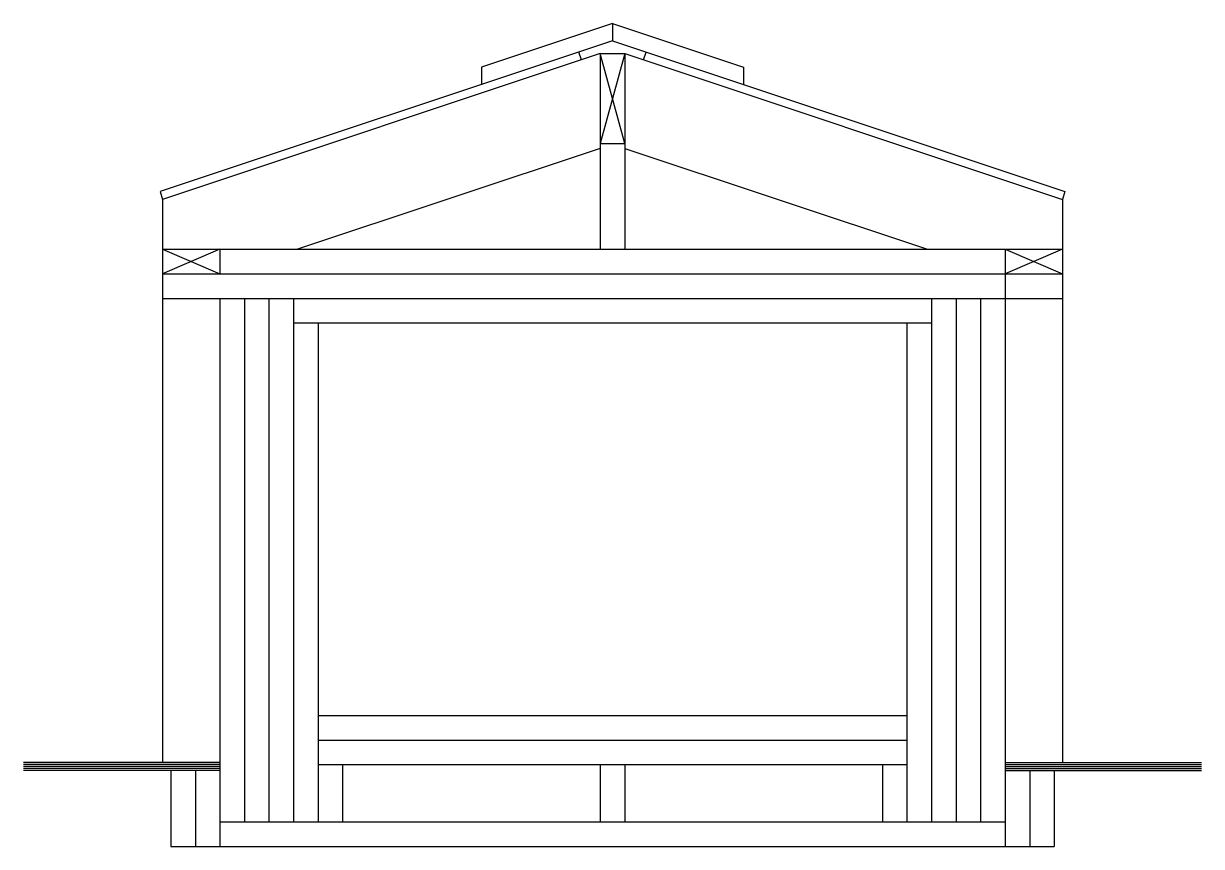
# Model space of a CAD drawing. Header units: inches. Extents: x -177 to 2825, y -2046 to -803.
# Drawn here: x 1647 to 1719, y -1237.2 to -1186.9 of the extents above; entities that cross this region are included whole.
import ezdxf

# ---------------------------------------------------------------- set-up
doc = ezdxf.new("R2010")
doc.units = ezdxf.units.IN
doc.header["$MEASUREMENT"] = 0

msp = doc.modelspace()

# ---------------------------------------------------------------- linework, layer by layer
for p, q in [((1683.015, -1186.92), (1675.015, -1189.587)), ((1683.015, -1186.92), (1691.015, -1189.587)), ((1683.015, -1186.92), (1683.015, -1187.974)), ((1683.015, -1187.974), (1655.357, -1197.193)), ((1683.015, -1187.974), (1710.673, -1197.193)), ((1681.117, -1189.134), (1680.959, -1188.659)), ((1684.912, -1189.134), (1685.07, -1188.659)), ((1682.265, -1188.751), (1655.515, -1197.668)), ((1682.265, -1188.751), (1683.765, -1188.751)), ((1682.265, -1188.751), (1682.265, -1200.715)), ((1683.765, -1194.251), (1682.265, -1188.751)), ((1683.765, -1188.751), (1682.265, -1194.251)), ((1683.765, -1188.751), (1710.515, -1197.668)), ((1683.765, -1188.751), (1683.765, -1200.715)), ((1675.015, -1189.587), (1675.015, -1190.641)), ((1691.015, -1189.587), (1691.015, -1190.641)), ((1682.265, -1194.251), (1683.765, -1194.251)), ((1682.265, -1194.549), (1663.765, -1200.715)), ((1683.765, -1194.549), (1702.265, -1200.715)), ((1655.357, -1197.193), (1655.515, -1197.668)), ((1710.673, -1197.193), (1710.515, -1197.668)), ((1655.515, -1197.668), (1655.515, -1232.081)), ((1710.515, -1197.668), (1710.515, -1232.081)), ((1659.015, -1200.715), (1655.515, -1202.215)), ((1655.515, -1200.715), (1659.015, -1202.215)), ((1655.515, -1200.715), (1710.515, -1200.715)), ((1659.015, -1200.715), (1659.015, -1202.215)), ((1707.015, -1200.715), (1707.015, -1203.715)), ((1707.015, -1200.715), (1710.515, -1202.215)), ((1710.515, -1200.715), (1707.015, -1202.215)), ((1710.515, -1200.715), (1710.515, -1202.826)), ((1655.515, -1202.215), (1710.515, -1202.215)), ((1655.515, -1203.715), (1710.515, -1203.715)), ((1659.015, -1203.715), (1659.015, -1230.74)), ((1660.515, -1203.715), (1660.515, -1235.715)), ((1662.015, -1203.715), (1662.015, -1235.715)), ((1663.515, -1203.715), (1663.515, -1235.715)), ((1702.515, -1203.715), (1702.515, -1235.715)), ((1704.015, -1203.715), (1704.015, -1235.715)), ((1705.515, -1203.715), (1705.515, -1235.715)), ((1707.015, -1203.715), (1707.015, -1230.74)), ((1663.515, -1205.215), (1702.515, -1205.215)), ((1665.015, -1205.215), (1665.015, -1235.715)), ((1701.015, -1205.215), (1701.015, -1235.715)), ((1665.015, -1229.215), (1701.015, -1229.215)), ((1659.015, -1230.74), (1659.015, -1237.215)), ((1665.015, -1230.715), (1701.015, -1230.715)), ((1707.015, -1230.74), (1707.015, -1237.215)), ((1659.015, -1232.081), (1647.015, -1232.081)), ((1659.015, -1232.206), (1647.015, -1232.206)), ((1659.015, -1232.331), (1647.015, -1232.331)), ((1659.015, -1232.456), (1647.015, -1232.456)), ((1659.015, -1232.581), (1647.015, -1232.581)), ((1656.015, -1232.581), (1656.015, -1237.215)), ((1657.515, -1232.581), (1657.515, -1237.215)), ((1665.015, -1232.215), (1701.015, -1232.215)), ((1666.515, -1232.215), (1666.515, -1235.715)), ((1682.265, -1232.215), (1682.265, -1235.715)), ((1683.765, -1232.215), (1683.765, -1235.715)), ((1699.515, -1232.215), (1699.515, -1235.715)), ((1707.015, -1232.081), (1719.015, -1232.081)), ((1707.015, -1232.206), (1719.015, -1232.206)), ((1707.015, -1232.331), (1719.015, -1232.331)), ((1707.015, -1232.456), (1719.015, -1232.456)), ((1707.015, -1232.581), (1719.015, -1232.581)), ((1708.515, -1232.581), (1708.515, -1237.215)), ((1710.015, -1232.581), (1710.015, -1237.215)), ((1659.015, -1235.715), (1707.015, -1235.715)), ((1656.015, -1237.215), (1710.015, -1237.215))]:
    msp.add_line(p, q)

doc.saveas('drawing.dxf')
